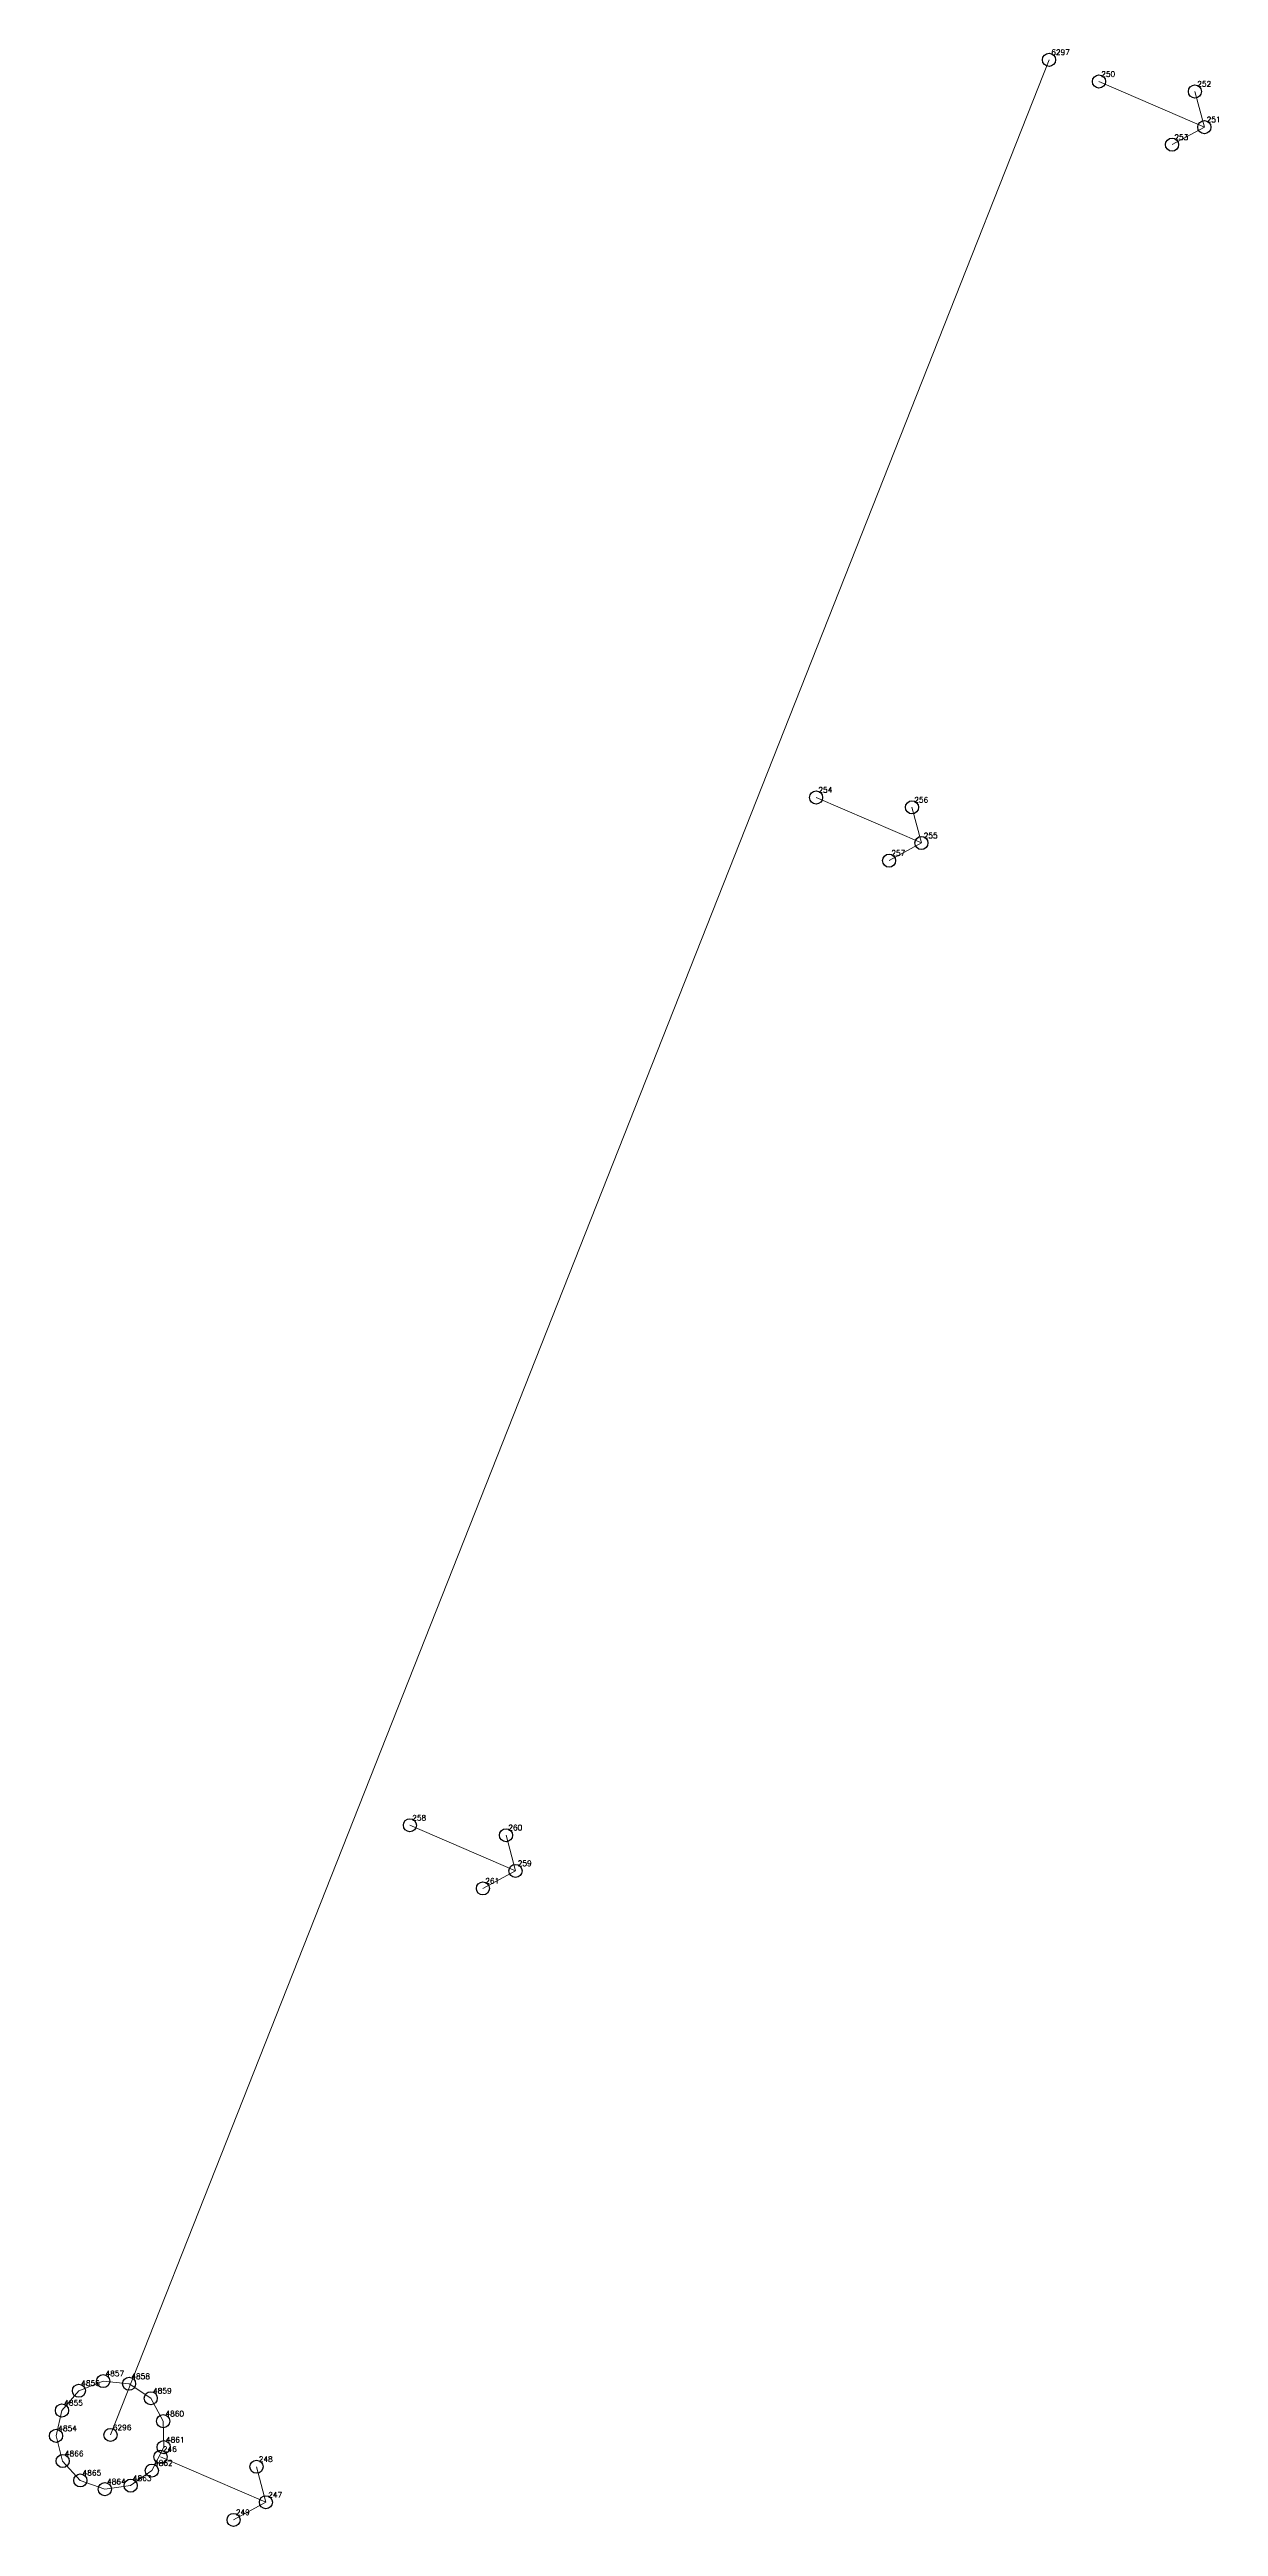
# Model space of a CAD drawing. Extents: x 1391501 to 1398271, y 354915 to 360782.
# Drawn here: x 1394827.2 to 1394894.1, y 359137.3 to 359279 of the extents above; entities that cross this region are included whole.
import ezdxf

# ---------------------------------------------------------------- set-up
doc = ezdxf.new("R2010")
doc.units = 0
doc.header["$PDMODE"] = 33
doc.header["$PDSIZE"] = 0.75
doc.layers.add('12 - ценные элементы визуального восприятия территории', color=7, linetype='Continuous')
doc.styles.get("Standard").update_dxf_attribs({"font": 'simplex.shx'})

msp = doc.modelspace()

# ---------------------------------------------------------------- linework, layer by layer
for p in [(1394830.25, 359145.6), (1394828.86, 359145.05), (1394831.73, 359145.45), (1394832.97, 359144.62), (1394827.89, 359143.92), (1394833.68, 359143.31), (1394827.55, 359142.47), (1394833.71, 359141.82), (1394827.93, 359141.03), (1394828.94, 359139.92), (1394833.03, 359140.48), (1394830.34, 359139.42), (1394831.82, 359139.62)]:
    msp.add_point(p)
at = {"layer": '12 - ценные элементы визуального восприятия территории', "color": 7, "lineweight": 20}
for points in [[(1394830.67, 359142.52), (1394884.37, 359278.36)], [(1394887.23, 359277.12), (1394893.26, 359274.51)], [(1394893.26, 359274.51), (1394892.72, 359276.55)], [(1394893.26, 359274.51), (1394891.41, 359273.51)], [(1394871.04, 359236.17), (1394877.07, 359233.57)], [(1394877.07, 359233.57), (1394876.53, 359235.61)], [(1394877.07, 359233.57), (1394875.22, 359232.56)], [(1394847.8, 359177.39), (1394853.84, 359174.78)], [(1394853.84, 359174.78), (1394853.3, 359176.82)], [(1394853.84, 359174.78), (1394851.98, 359173.78)], [(1394833.53, 359141.27), (1394839.56, 359138.67)], [(1394839.56, 359138.67), (1394839.02, 359140.7)], [(1394839.56, 359138.67), (1394837.71, 359137.66)]]:
    msp.add_lwpolyline(points, dxfattribs=at)
msp.add_lwpolyline([(1394827.55, 359142.47), (1394827.89, 359143.92), (1394828.86, 359145.05), (1394830.25, 359145.6), (1394831.73, 359145.45), (1394832.97, 359144.62), (1394833.68, 359143.31), (1394833.71, 359141.82), (1394833.03, 359140.48), (1394831.82, 359139.62), (1394830.34, 359139.42), (1394828.94, 359139.92), (1394827.93, 359141.03), (1394827.55, 359142.47)], close=True, dxfattribs=at)
at = {"layer": '12 - ценные элементы визуального восприятия территории'}
for p in [(1394884.37, 359278.36), (1394887.23, 359277.12), (1394892.72, 359276.55), (1394893.26, 359274.51), (1394891.41, 359273.51), (1394871.04, 359236.17), (1394876.53, 359235.61), (1394877.07, 359233.57), (1394875.22, 359232.56), (1394847.8, 359177.39), (1394853.3, 359176.82), (1394853.84, 359174.78), (1394851.98, 359173.78), (1394830.67, 359142.52), (1394833.53, 359141.27), (1394839.02, 359140.7), (1394839.56, 359138.67), (1394837.71, 359137.66)]:
    msp.add_point(p, dxfattribs=at)

# ---------------------------------------------------------------- texts
at = {"color": 7}
for s, p in [('4857', (1394830.38, 359145.88)), ('4858', (1394831.86, 359145.72)), ('4856', (1394828.99, 359145.33)), ('4859', (1394833.1, 359144.89)), ('4855', (1394828.02, 359144.2)), ('4860', (1394833.81, 359143.58)), ('4854', (1394827.68, 359142.74)), ('4861', (1394833.84, 359142.09)), ('4866', (1394828.06, 359141.3)), ('4865', (1394829.07, 359140.2)), ('4862', (1394833.16, 359140.76)), ('4864', (1394830.47, 359139.69)), ('4863', (1394831.95, 359139.89))]:
    msp.add_text(s, height=0.311, dxfattribs=at).set_placement(p)
at = {"layer": '12 - ценные элементы визуального восприятия территории', "color": 7}
for s, p in [('6297', (1394884.5, 359278.64)), ('250', (1394887.36, 359277.39)), ('252', (1394892.85, 359276.83)), ('251', (1394893.39, 359274.79)), ('253', (1394891.54, 359273.78)), ('254', (1394871.17, 359236.45)), ('256', (1394876.66, 359235.88)), ('255', (1394877.2, 359233.84)), ('257', (1394875.35, 359232.84)), ('258', (1394847.93, 359177.66)), ('260', (1394853.43, 359177.1)), ('261', (1394852.11, 359174.05)), ('259', (1394853.97, 359175.06)), ('6296', (1394830.8, 359142.79)), ('246', (1394833.66, 359141.55)), ('248', (1394839.15, 359140.98)), ('247', (1394839.69, 359138.94)), ('249', (1394837.84, 359137.94))]:
    msp.add_text(s, height=0.311, dxfattribs=at).set_placement(p)

doc.saveas('drawing.dxf')
